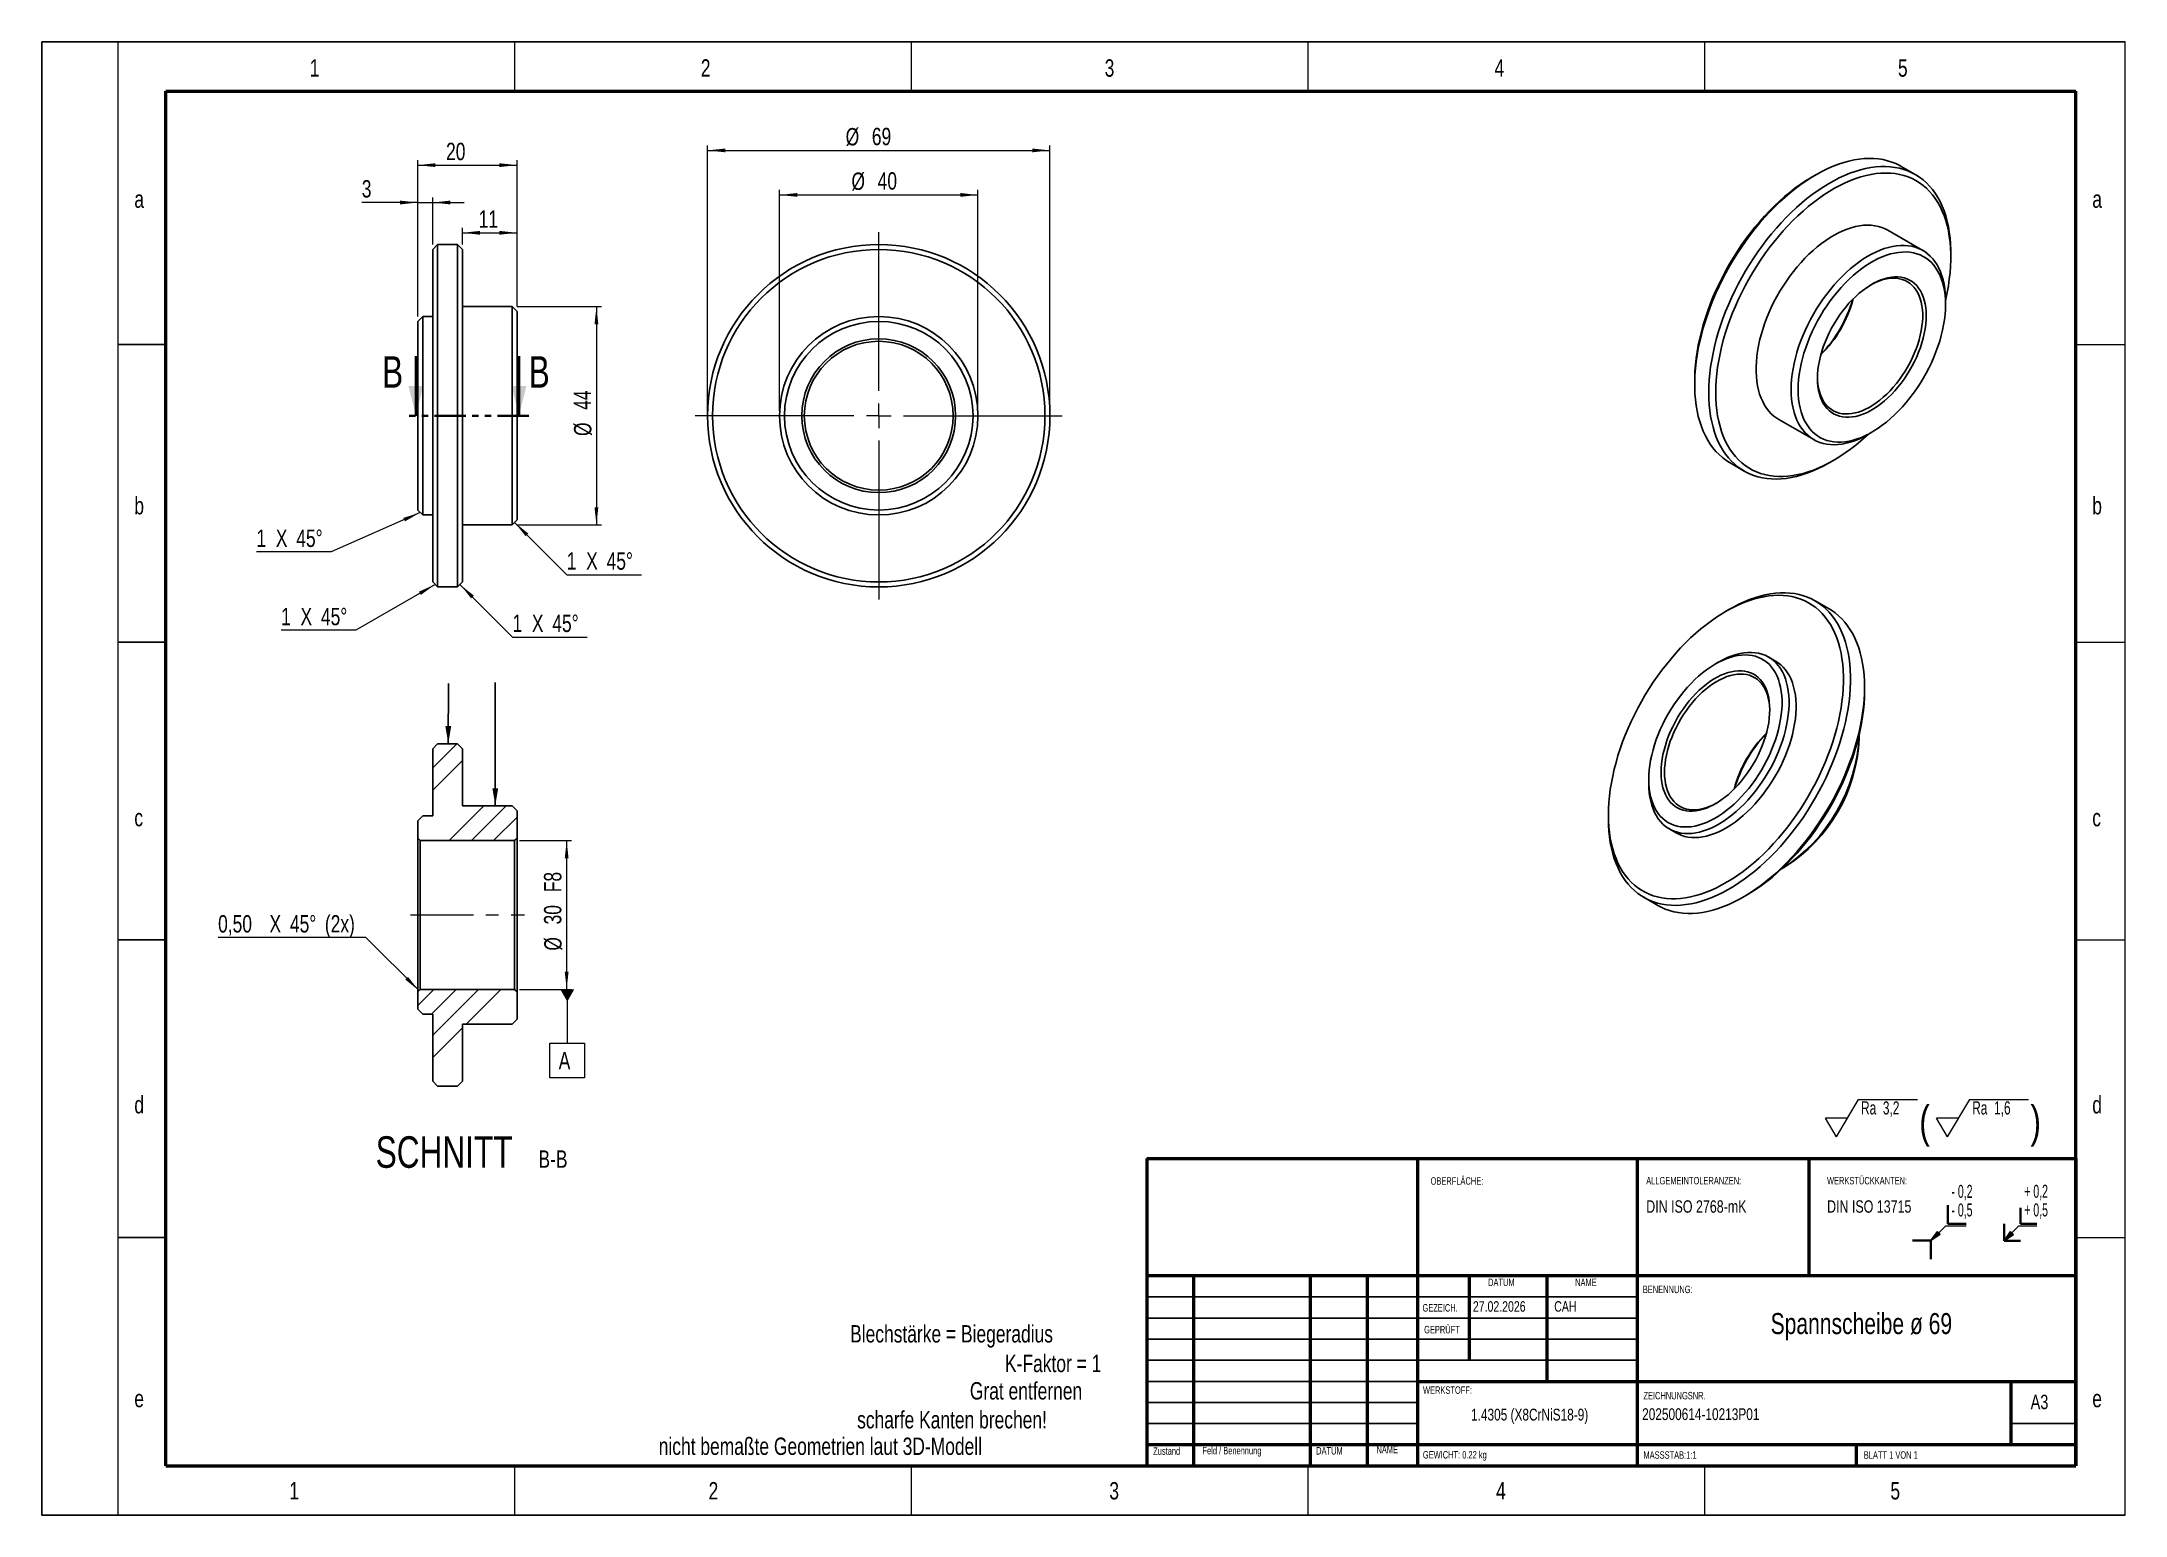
# Model space of a CAD drawing. Header units: millimetres. Extents: x 0 to 420, y 0 to 297.
import ezdxf

# ---------------------------------------------------------------- set-up
doc = ezdxf.new("R2010")
doc.units = ezdxf.units.MM
doc.header["$PDSIZE"] = -1
doc.linetypes.add('CENTERX2', pattern=[20.32, 12.7, -2.54, 2.54, -2.54])
doc.linetypes.add('PHANTOM', pattern=[12.7, 6.35, -1.27, 1.27, -1.27, 1.27, -1.27])
doc.styles.add('SLDTEXTSTYLE0', font='TXT', dxfattribs={"width": 0.605})
doc.styles.add('SLDTEXTSTYLE1', font='TXT', dxfattribs={"width": 0.678571})
doc.styles.add('SLDTEXTSTYLE2', font='TXT', dxfattribs={"width": 0.75})
doc.styles.add('SLDTEXTSTYLE3', font='TXT', dxfattribs={"width": 0.692308})
doc.dimstyles.new('SLDDIMSTYLE0', dxfattribs={"dimtxt": 3.5, "dimasz": 3.556, "dimexe": 0, "dimexo": 0.0625, "dimgap": 0.875, "dimtad": 1, "dimrnd": 1e-09, "dimzin": 12, "dimdsep": 46, "dimtxsty": 'SLDTEXTSTYLE2', "dimsah": 1, "dimcen": 0.09, "dimadec": 0, "dimazin": 3, "dimtfac": 1, "dimtdec": 3, "dimtmove": 0, "dimatfit": 0, "dimfxl": 1, "dimfrac": 2, "dimtolj": 1, "dimtzin": 12, "dimarcsym": 0})
doc.dimstyles.new('SLDDIMSTYLE1', dxfattribs={"dimtxt": 3.5, "dimasz": 3.556, "dimexe": 0, "dimexo": 0.0625, "dimgap": 0.875, "dimtad": 1, "dimrnd": 1e-09, "dimzin": 12, "dimdsep": 46, "dimtxsty": 'SLDTEXTSTYLE2', "dimsah": 1, "dimcen": 0.09, "dimadec": 0, "dimazin": 3, "dimtfac": 1, "dimtdec": 3, "dimtofl": 0, "dimtmove": 0, "dimatfit": 3, "dimfxl": 1, "dimfrac": 2, "dimtolj": 1, "dimtzin": 12, "dimarcsym": 0})
doc.dimstyles.new('SLDDIMSTYLE2', dxfattribs={"dimtxt": 3.5, "dimasz": 3.556, "dimexe": 0, "dimexo": 0.0625, "dimgap": 0.875, "dimtad": 1, "dimrnd": 1e-09, "dimzin": 12, "dimdsep": 46, "dimtxsty": 'SLDTEXTSTYLE2', "dimsah": 1, "dimcen": 0.09, "dimadec": 0, "dimazin": 3, "dimtfac": 1, "dimtdec": 3, "dimtmove": 0, "dimatfit": 0, "dimfxl": 1, "dimfrac": 2, "dimtolj": 1, "dimarcsym": 0})
doc.dimstyles.new('SLDDIMSTYLE4', dxfattribs={"dimtxt": 0.18, "dimasz": 3.556, "dimexe": 0, "dimexo": 0.0625, "dimgap": 0, "dimtad": 0, "dimtih": 1, "dimtoh": 1, "dimdec": 0, "dimrnd": 1e-09, "dimzin": 0, "dimdsep": 46, "dimtxsty": 'Standard', "dimsah": 1, "dimcen": 0.09, "dimadec": 0, "dimazin": 0, "dimtfac": 3.556, "dimtdec": 0, "dimtofl": 0, "dimtmove": 0, "dimatfit": 3, "dimfxl": 1, "dimfrac": 2, "dimtolj": 1, "dimtzin": 0, "dimarcsym": 0})
pattern_1 = [(45, (0, 0), (-13.4704, 13.4704), []), (45, (4.49, 0), (-13.4704, 13.4704), []), (45, (8.98, 0), (-13.4704, 13.4704), []), (45, (13.47, 0), (-13.4704, 13.4704), [])]

msp = doc.modelspace()

# ---------------------------------------------------------------- texts
at = {"color": 7, "linetype": 'Continuous', "lineweight": 0}
for s, insert, char_height, attachment_point, style in [('1', (54.045, 293.436), 3.5, 1, 'SLDTEXTSTYLE2'), ('2', (132.859, 293.436), 3.5, 1, 'SLDTEXTSTYLE2'), ('3', (214.256, 293.436), 3.5, 1, 'SLDTEXTSTYLE2'), ('4', (292.836, 293.436), 3.5, 1, 'SLDTEXTSTYLE2'), ('5', (374.145, 293.436), 3.5, 1, 'SLDTEXTSTYLE2'), ('a', (18.679, 267.017), 3.5, 1, 'SLDTEXTSTYLE2'), ('a', (413.315, 267.017), 3.5, 1, 'SLDTEXTSTYLE2'), ('b', (18.679, 205.231), 3.5, 1, 'SLDTEXTSTYLE2'), ('b', (413.315, 205.231), 3.5, 1, 'SLDTEXTSTYLE2'), ('c', (18.679, 142.374), 3.5, 1, 'SLDTEXTSTYLE2'), ('c', (413.315, 142.374), 3.5, 1, 'SLDTEXTSTYLE2'), ('d', (18.679, 84.517), 3.5, 1, 'SLDTEXTSTYLE2'), ('d', (413.315, 84.517), 3.5, 1, 'SLDTEXTSTYLE2'), ('OBERFLÄCHE:', (279.951, 68.151), 1.5, 1, 'SLDTEXTSTYLE2'), ('DATUM', (291.536, 47.724), 1.5, 1, 'SLDTEXTSTYLE2'), ('NAME', (309.084, 47.724), 1.5, 1, 'SLDTEXTSTYLE2'), ('BENENNUNG:', (322.731, 46.302), 1.5, 1, 'SLDTEXTSTYLE2'), ('GEZEICH.', (278.316, 42.584), 1.5, 1, 'SLDTEXTSTYLE2'), ('27.02.2026', (288.472, 43.173), 2.1167, 1, 'SLDTEXTSTYLE2'), ('CAH', (304.868, 43.18), 2.1167, 1, 'SLDTEXTSTYLE2'), ('Blechstärke = Biegeradius', (162.956, 38.351), 3.5, 1, 'SLDTEXTSTYLE2'), ('GEPRÜFT', (278.64, 38.199), 1.5, 1, 'SLDTEXTSTYLE2'), ('Spannscheibe ø 69', (366.773, 40.78), 4.23333, 2, 'SLDTEXTSTYLE2'), ('K-Faktor = 1', (194.174, 32.382), 3.5, 1, 'SLDTEXTSTYLE2'), ('Grat entfernen', (187.087, 26.861), 3.5, 1, 'SLDTEXTSTYLE2'), ('WERKSTOFF:', (278.421, 26.01), 1.5, 1, 'SLDTEXTSTYLE2'), ('e', (18.679, 25.307), 3.5, 1, 'SLDTEXTSTYLE2'), ('scharfe Kanten brechen!', (164.366, 21.036), 3.5, 1, 'SLDTEXTSTYLE2'), ('1.4305 (X8CrNiS18-9)', (299.911, 21.509), 2.38125, 2, 'SLDTEXTSTYLE2'), ('202500614-10213P01', (322.588, 21.598), 2.38125, 1, 'SLDTEXTSTYLE2'), ('ZEICHNUNGSNR.', (322.849, 24.892), 1.5, 1, 'SLDTEXTSTYLE2'), ('A3', (400.896, 24.324), 2.9104, 1, 'SLDTEXTSTYLE2'), ('e', (413.315, 25.307), 3.5, 1, 'SLDTEXTSTYLE2'), ('nicht bemaßte Geometrien laut 3D-Modell', (124.374, 15.693), 3.5, 1, 'SLDTEXTSTYLE2'), ('Zustand', (224.035, 13.722), 1.5, 1, 'SLDTEXTSTYLE2'), ('Feld / Benennung', (233.972, 13.813), 1.5, 1, 'SLDTEXTSTYLE2'), ('DATUM', (256.885, 13.775), 1.5, 1, 'SLDTEXTSTYLE2'), ('NAME', (269.035, 14.019), 1.5, 1, 'SLDTEXTSTYLE2'), ('GEWICHT: 0.22 kg', (278.393, 12.973), 1.4986, 1, 'SLDTEXTSTYLE2'), ('MASSSTAB:1:1', (322.849, 12.924), 1.5, 1, 'SLDTEXTSTYLE2'), ('BLATT 1 VON 1', (367.254, 12.924), 1.5, 1, 'SLDTEXTSTYLE3'), ('1', (49.926, 6.722), 3.5, 1, 'SLDTEXTSTYLE2'), ('2', (134.423, 6.722), 3.5, 1, 'SLDTEXTSTYLE2'), ('3', (215.194, 6.722), 3.5, 1, 'SLDTEXTSTYLE2'), ('4', (293.141, 6.722), 3.5, 1, 'SLDTEXTSTYLE2'), ('5', (372.627, 6.722), 3.5, 1, 'SLDTEXTSTYLE2')]:
    msp.add_mtext(s, dxfattribs=dict(at, insert=insert, char_height=char_height, attachment_point=attachment_point, style=style))
at = {"color": 7, "linetype": 'Continuous', "char_height": 6.35, "attachment_point": 1, "style": 'SLDTEXTSTYLE2'}
for insert in [(68.61, 233.611), (98.16, 233.611)]:
    msp.add_mtext('B', dxfattribs=dict(at, insert=insert))

# ---------------------------------------------------------------- blocks, each defined once
blk = doc.blocks.new('SW_NOTE_0')
at = {"color": 0, "linetype": 'Continuous', "lineweight": 0, "insert": (0, 4.51), "char_height": 3.5, "attachment_point": 1, "style": 'SLDTEXTSTYLE0'}
blk.add_mtext('+ 0,5', dxfattribs=at)
blk = doc.blocks.new('SW_NOTE_0_1')
at = {"color": 0, "linetype": 'Continuous', "lineweight": 0, "insert": (0, 4.51), "char_height": 3.5, "attachment_point": 1, "style": 'SLDTEXTSTYLE0'}
blk.add_mtext('+ 0,2', dxfattribs=at)
blk = doc.blocks.new('SW_NOTE_0_2')
at = {"color": 0, "linetype": 'Continuous', "lineweight": 0, "insert": (0, 4.51), "char_height": 3.5, "attachment_point": 1, "style": 'SLDTEXTSTYLE0'}
blk.add_mtext('- 0,2', dxfattribs=at)
blk = doc.blocks.new('SW_NOTE_0_3')
at = {"color": 0, "linetype": 'Continuous', "lineweight": 0, "insert": (0, 4.51), "char_height": 3.5, "attachment_point": 1, "style": 'SLDTEXTSTYLE0'}
blk.add_mtext('- 0,5', dxfattribs=at)
blk = doc.blocks.new('Block3')
at = {"linetype": 'Continuous'}
for points in [[(735.45, 277.8), (737.92, 279.57), (737.22, 280.27)], [(755.16, 277.71), (757.62, 279.47), (756.78, 280.26)]]:
    blk.add_hatch(color=7, dxfattribs=at).paths.add_polyline_path(points, flags=0)
at = {"color": 7, "linetype": 'Continuous', "lineweight": 35}
for p, q in [((739.95, 287.3), (739.95, 282.3)), ((759.52, 286.66), (759.52, 282.3)), ((739.95, 282.3), (744.95, 282.3)), ((755.16, 277.71), (755.16, 282.3)), ((759.52, 282.3), (763.89, 282.3)), ((730.45, 277.8), (735.45, 277.8)), ((735.45, 277.8), (735.45, 272.8)), ((759.52, 277.71), (755.16, 277.71))]:
    blk.add_line(p, q, dxfattribs=at)
at = {"color": 7, "linetype": 'Continuous', "lineweight": 18}
for p, q in [((735.45, 277.8), (739.45, 281.8)), ((735.45, 277.8), (737.22, 280.27)), ((737.22, 280.27), (737.92, 279.57)), ((739.45, 281.8), (744.95, 281.8)), ((755.16, 277.71), (759.02, 281.8)), ((755.16, 277.71), (756.78, 280.26)), ((756.78, 280.26), (757.62, 279.47)), ((759.02, 281.8), (763.89, 281.8)), ((735.45, 277.8), (737.92, 279.57)), ((755.16, 277.71), (757.62, 279.47))]:
    blk.add_line(p, q, dxfattribs=at)
at = {"color": 7, "linetype": 'Continuous', "lineweight": 0}
for p in [(737.57, 279.92), (757.2, 279.87)]:
    blk.add_point(p, dxfattribs=at)
for name, p in [('SW_NOTE_0_2', (740.95, 288.28)), ('SW_NOTE_0_1', (760.52, 288.3)), ('SW_NOTE_0_3', (740.95, 283.28)), ('SW_NOTE_0', (760.52, 283.3))]:
    blk.add_blockref(name, p, dxfattribs=at)
blk = doc.blocks.new('SW_NOTE_0_4')
at = {"color": 0, "linetype": 'Continuous', "lineweight": 0}
for p, q in [((-4.95, -3.78), (-0.49, 3.78)), ((-0.49, 3.78), (11.38, 3.78)), ((17.46, -3.78), (21.92, 3.78)), ((21.92, 3.78), (33.78, 3.78)), ((-4.95, -3.78), (-7.18, 0)), ((-2.72, 0), (-7.18, 0)), ((17.46, -3.78), (15.23, 0)), ((19.69, 0), (15.23, 0))]:
    blk.add_line(p, q, dxfattribs=at)
at = {"color": 0, "linetype": 'Continuous', "lineweight": 0, "attachment_point": 1}
for s, insert, char_height, style in [('Ra  3,2', (0, 3.41), 2.646, 'SLDTEXTSTYLE1'), ('(', (11.75, 2.54), 6.35, 'SLDTEXTSTYLE2'), ('Ra  1,6', (22.41, 3.41), 2.646, 'SLDTEXTSTYLE1'), (')', (34.15, 2.54), 6.35, 'SLDTEXTSTYLE2')]:
    blk.add_mtext(s, dxfattribs=dict(at, insert=insert, char_height=char_height, style=style))
blk = doc.blocks.new('SW_NOTE_0_5')
at = {"color": 0, "linetype": 'Continuous', "lineweight": 0, "attachment_point": 1, "style": 'SLDTEXTSTYLE2'}
for s, insert, char_height in [('ALLGEMEINTOLERANZEN:', (0, 1.93), 1.5), ('DIN ISO 2768-mK', (0, -2.78), 2.5)]:
    blk.add_mtext(s, dxfattribs=dict(at, insert=insert, char_height=char_height))
blk = doc.blocks.new('SW_NOTE_0_6')
at = {"color": 0, "linetype": 'Continuous', "lineweight": 0, "attachment_point": 1, "style": 'SLDTEXTSTYLE2'}
for s, insert, char_height in [('WERKSTÜCKKANTEN:', (0, 1.93), 1.5), ('DIN ISO 13715', (0, -2.78), 2.5)]:
    blk.add_mtext(s, dxfattribs=dict(at, insert=insert, char_height=char_height))
blk = doc.blocks.new('_D')
at = {"color": 7, "linetype": 'Continuous', "lineweight": 0}
for p, q in [((75.82, 241.61), (75.82, 273.11)), ((95.82, 243.61), (95.82, 273.11)), ((75.82, 272.11), (95.82, 272.11))]:
    blk.add_line(p, q, dxfattribs=at)
at = {"color": 7, "linetype": 'Continuous', "lineweight": 18}
for points in [[(75.82, 272.11), (79.37, 271.73), (79.37, 272.49)], [(95.82, 272.11), (92.26, 272.49), (92.26, 271.73)]]:
    blk.add_solid(points, dxfattribs=at)
at = {"color": 7, "linetype": 'Continuous', "lineweight": 18, "insert": (81.51, 276.62), "char_height": 3.5, "attachment_point": 1, "style": 'SLDTEXTSTYLE2'}
blk.add_mtext('20', dxfattribs=at)
blk = doc.blocks.new('_D_1')
at = {"color": 7, "linetype": 'Continuous', "lineweight": 0}
for p, q in [((75.82, 241.61), (75.82, 265.58)), ((78.82, 256.11), (78.82, 265.58)), ((75.82, 264.58), (64.52, 264.58)), ((75.82, 264.58), (78.82, 264.58)), ((78.82, 264.58), (85.17, 264.58))]:
    blk.add_line(p, q, dxfattribs=at)
at = {"color": 7, "linetype": 'Continuous', "lineweight": 18}
for points in [[(75.82, 264.58), (72.26, 264.96), (72.26, 264.2)], [(78.82, 264.58), (82.37, 264.2), (82.37, 264.96)]]:
    blk.add_solid(points, dxfattribs=at)
at = {"color": 7, "linetype": 'Continuous', "lineweight": 18, "insert": (64.52, 269.09), "char_height": 3.5, "attachment_point": 1, "style": 'SLDTEXTSTYLE2'}
blk.add_mtext('3', dxfattribs=at)
blk = doc.blocks.new('_D_2')
at = {"color": 7, "linetype": 'Continuous', "lineweight": 0}
for p, q in [((84.82, 256.11), (84.82, 259.48)), ((84.82, 258.48), (95.82, 258.48)), ((95.82, 243.61), (95.82, 259.48))]:
    blk.add_line(p, q, dxfattribs=at)
at = {"color": 7, "linetype": 'Continuous', "lineweight": 18}
for points in [[(84.82, 258.48), (88.37, 258.09), (88.37, 258.86)], [(95.82, 258.48), (92.26, 258.86), (92.26, 258.09)]]:
    blk.add_solid(points, dxfattribs=at)
at = {"color": 7, "linetype": 'Continuous', "lineweight": 18, "insert": (88.09, 262.99), "char_height": 3.5, "attachment_point": 1, "style": 'SLDTEXTSTYLE2'}
blk.add_mtext('11', dxfattribs=at)
blk = doc.blocks.new('_D_3')
at = {"color": 7, "linetype": 'Continuous', "lineweight": 0}
for p, q in [((95.82, 243.61), (112.82, 243.61)), ((111.82, 243.61), (111.82, 199.61)), ((95.82, 199.61), (112.82, 199.61))]:
    blk.add_line(p, q, dxfattribs=at)
at = {"color": 7, "linetype": 'Continuous', "lineweight": 18}
for points in [[(111.82, 243.61), (111.43, 240.06), (112.2, 240.06)], [(111.82, 199.61), (112.2, 203.17), (111.43, 203.17)]]:
    blk.add_solid(points, dxfattribs=at)
at = {"color": 7, "linetype": 'Continuous', "lineweight": 18, "char_height": 3.5, "attachment_point": 1, "rotation": 90, "style": 'SLDTEXTSTYLE2'}
for s, insert in [('44', (107.25, 222.8)), ('%%c', (107.3, 217.53))]:
    blk.add_mtext(s, dxfattribs=dict(at, insert=insert))
blk = doc.blocks.new('SW_CHAMFER_DIMENSION_0')
at = {"color": 0, "linetype": 'Continuous', "lineweight": 0}
for p, q in [((33.02, 7.95), (15.05, 0)), ((15.05, 0), (0, 0))]:
    blk.add_line(p, q, dxfattribs=at)
at = {"color": 0, "linetype": 'Continuous', "lineweight": 18}
blk.add_solid([(33.02, 7.95), (29.61, 6.86), (29.92, 6.16)], dxfattribs=at)
at = {"color": 0, "linetype": 'Continuous', "lineweight": 18, "char_height": 3.5, "attachment_point": 1, "style": 'SLDTEXTSTYLE2'}
for s, insert in [('1', (0, 4.51)), ('X', (3.9, 4.51)), ('45°', (8.02, 4.51))]:
    blk.add_mtext(s, dxfattribs=dict(at, insert=insert))
blk = doc.blocks.new('SW_CHAMFER_DIMENSION_1')
at = {"color": 0, "linetype": 'Continuous', "lineweight": 0}
for p, q in [((31.04, 9.23), (15.05, 0)), ((15.05, 0), (0, 0))]:
    blk.add_line(p, q, dxfattribs=at)
at = {"color": 0, "linetype": 'Continuous', "lineweight": 18}
blk.add_solid([(31.04, 9.23), (27.77, 7.78), (28.15, 7.12)], dxfattribs=at)
at = {"color": 0, "linetype": 'Continuous', "lineweight": 18, "char_height": 3.5, "attachment_point": 1, "style": 'SLDTEXTSTYLE2'}
for s, insert in [('1', (0, 4.51)), ('X', (3.9, 4.51)), ('45°', (8.02, 4.51))]:
    blk.add_mtext(s, dxfattribs=dict(at, insert=insert))
blk = doc.blocks.new('SW_CHAMFER_DIMENSION_2')
at = {"color": 0, "linetype": 'Continuous', "lineweight": 0}
for p, q in [((-10.53, 10.53), (0, 0)), ((0, 0), (15.05, 0))]:
    blk.add_line(p, q, dxfattribs=at)
at = {"color": 0, "linetype": 'Continuous', "lineweight": 18}
blk.add_solid([(-10.53, 10.53), (-8.29, 7.75), (-7.75, 8.29)], dxfattribs=at)
at = {"color": 0, "linetype": 'Continuous', "lineweight": 18, "char_height": 3.5, "attachment_point": 1, "style": 'SLDTEXTSTYLE2'}
for s, insert in [('1', (0, 4.51)), ('X', (3.9, 4.51)), ('45°', (8.02, 4.51))]:
    blk.add_mtext(s, dxfattribs=dict(at, insert=insert))
blk = doc.blocks.new('SW_CHAMFER_DIMENSION_3')
at = {"color": 0, "linetype": 'Continuous', "lineweight": 0}
for p, q in [((-10.59, 10.59), (0, 0)), ((0, 0), (15.05, 0))]:
    blk.add_line(p, q, dxfattribs=at)
at = {"color": 0, "linetype": 'Continuous', "lineweight": 18}
blk.add_solid([(-10.59, 10.59), (-8.35, 7.81), (-7.81, 8.35)], dxfattribs=at)
at = {"color": 0, "linetype": 'Continuous', "lineweight": 18, "char_height": 3.5, "attachment_point": 1, "style": 'SLDTEXTSTYLE2'}
for s, insert in [('1', (0, 4.51)), ('X', (3.9, 4.51)), ('45°', (8.02, 4.51))]:
    blk.add_mtext(s, dxfattribs=dict(at, insert=insert))
blk = doc.blocks.new('_D_4')
at = {"color": 7, "linetype": 'Continuous', "lineweight": 0}
for p, q in [((134.22, 222.61), (134.22, 276.08)), ((134.22, 275.08), (203.22, 275.08)), ((203.22, 222.61), (203.22, 276.08))]:
    blk.add_line(p, q, dxfattribs=at)
at = {"color": 7, "linetype": 'Continuous', "lineweight": 18}
for points in [[(134.22, 275.08), (137.78, 274.7), (137.78, 275.46)], [(203.22, 275.08), (199.67, 275.46), (199.67, 274.7)]]:
    blk.add_solid(points, dxfattribs=at)
at = {"color": 7, "linetype": 'Continuous', "lineweight": 18, "char_height": 3.5, "attachment_point": 1, "style": 'SLDTEXTSTYLE2'}
for s, insert in [('%%c', (162.05, 279.59)), ('69', (167.33, 279.64))]:
    blk.add_mtext(s, dxfattribs=dict(at, insert=insert))
blk = doc.blocks.new('_D_5')
at = {"color": 7, "linetype": 'Continuous', "lineweight": 0}
for p, q in [((148.72, 222.61), (148.72, 267.11)), ((148.72, 266.11), (188.72, 266.11)), ((188.72, 222.61), (188.72, 267.11))]:
    blk.add_line(p, q, dxfattribs=at)
at = {"color": 7, "linetype": 'Continuous', "lineweight": 18}
for points in [[(148.72, 266.11), (152.28, 265.73), (152.28, 266.49)], [(188.72, 266.11), (185.17, 266.49), (185.17, 265.73)]]:
    blk.add_solid(points, dxfattribs=at)
at = {"color": 7, "linetype": 'Continuous', "lineweight": 18, "char_height": 3.5, "attachment_point": 1, "style": 'SLDTEXTSTYLE2'}
for s, insert in [('%%c', (163.22, 270.62)), ('40', (168.5, 270.68))]:
    blk.add_mtext(s, dxfattribs=dict(at, insert=insert))
blk = doc.blocks.new('SW_CENTERMARKSYMBOL_0')
at = {"color": 0, "linetype": 'Continuous', "lineweight": 18}
for p, q in [((0, 5), (0, 37)), ((-5, 0), (-37, 0)), ((0, 0), (-2.5, 0)), ((0, 0), (0, 2.5)), ((0, 0), (0, -2.5)), ((0, 0), (2.5, 0)), ((5, 0), (37, 0)), ((0, -5), (0, -37))]:
    blk.add_line(p, q, dxfattribs=at)
blk = doc.blocks.new('SW_CHAMFER_DIMENSION_4')
at = {"color": 0, "linetype": 'Continuous', "lineweight": 0}
for p, q in [((29.79, 0), (0, 0)), ((40.5, -10.71), (29.79, 0))]:
    blk.add_line(p, q, dxfattribs=at)
at = {"color": 0, "linetype": 'Continuous', "lineweight": 18}
blk.add_solid([(40.5, -10.71), (38.26, -7.93), (37.72, -8.47)], dxfattribs=at)
at = {"color": 0, "linetype": 'Continuous', "lineweight": 18, "char_height": 3.5, "attachment_point": 1, "style": 'SLDTEXTSTYLE2'}
for s, insert in [('0,50', (0, 4.51)), ('X', (10.36, 4.51)), ('45°', (14.48, 4.51)), ('(2x)', (21.52, 4.51))]:
    blk.add_mtext(s, dxfattribs=dict(at, insert=insert))
blk = doc.blocks.new('_D_6')
at = {"color": 7, "linetype": 'Continuous', "lineweight": 0}
for p, q in [((96.32, 136), (106.82, 136)), ((105.82, 106), (105.82, 136)), ((96.32, 106), (106.82, 106))]:
    blk.add_line(p, q, dxfattribs=at)
at = {"color": 7, "linetype": 'Continuous', "lineweight": 18}
for points in [[(105.82, 136), (105.43, 132.45), (106.2, 132.45)], [(105.82, 106), (106.2, 109.56), (105.43, 109.56)]]:
    blk.add_solid(points, dxfattribs=at)
at = {"color": 7, "linetype": 'Continuous', "lineweight": 18, "char_height": 3.5, "attachment_point": 1, "rotation": 90, "style": 'SLDTEXTSTYLE2'}
for s, insert in [('F8', (101.25, 125.59)), ('30', (101.25, 119.1)), ('%%c', (101.3, 113.82))]:
    blk.add_mtext(s, dxfattribs=dict(at, insert=insert))
blk = doc.blocks.new('SW_NOTE_0_7')
at = {"color": 0, "linetype": 'Continuous', "lineweight": 0, "attachment_point": 2, "style": 'SLDTEXTSTYLE2'}
for s, insert, char_height in [('SCHNITT', (16.07, 8.19), 6.35), ('B-B', (38.01, 5.35), 3.5)]:
    blk.add_mtext(s, dxfattribs=dict(at, insert=insert, char_height=char_height))
blk = doc.blocks.new('SW_DATUMTAG_0')
at = {"color": 0, "linetype": 'Continuous', "lineweight": 18}
for p, q in [((1.73, 17.1), (1.73, 6.28)), ((-1.77, -0.72), (-1.77, 6.28)), ((-1.77, 6.28), (5.23, 6.28)), ((5.23, 6.28), (5.23, -0.72)), ((5.23, -0.72), (-1.77, -0.72))]:
    blk.add_line(p, q, dxfattribs=at)
at = {"color": 0, "linetype": 'Continuous', "lineweight": 0}
blk.add_solid([(3.13, 17.1), (0.33, 17.1), (1.73, 14.65)], dxfattribs=at)
at = {"color": 0, "linetype": 'Continuous', "lineweight": 0, "insert": (0, 4.51), "char_height": 3.5, "attachment_point": 1, "style": 'SLDTEXTSTYLE2'}
blk.add_mtext('A', dxfattribs=at)

# ---------------------------------------------------------------- dimensions: what is measured, and where the dimension line sits
at = {"color": 7, "linetype": 'Continuous', "lineweight": 18}
for base, p1, p2, picture, middle in [((203.222, 275.078), (134.222, 221.611), (203.222, 221.611), '_D_4', (167.274, 275.078)), ((188.722, 266.111), (148.722, 221.611), (188.722, 221.611), '_D_5', (168.45, 266.111))]:
    dim = msp.add_linear_dim(base=base, p1=p1, p2=p2, text='%%c<>', dimstyle='SLDDIMSTYLE1', dxfattribs=at)
    dim.commit()
    dim.dimension.update_dxf_attribs({"geometry": picture, "text_midpoint": middle, "dimtype": 160})
for base, p1, p2, dimstyle, picture, middle in [((95.816, 272.111), (75.816, 240.611), (95.816, 242.611), 'SLDDIMSTYLE0', '_D', (84.099, 272.111)), ((78.816, 264.578), (75.816, 240.611), (78.816, 255.111), 'SLDDIMSTYLE0', '_D_1', (65.816, 264.578)), ((95.816, 258.476), (84.816, 255.111), (95.816, 242.611), 'SLDDIMSTYLE1', '_D_2', (90.68, 258.476))]:
    dim = msp.add_linear_dim(base=base, p1=p1, p2=p2, dimstyle=dimstyle, dxfattribs=at)
    dim.commit()
    dim.dimension.update_dxf_attribs({"geometry": picture, "text_midpoint": middle, "dimtype": 160})
for base, p1, p2, text, dimstyle, picture, middle in [((111.816, 199.611), (94.816, 243.611), (94.816, 199.611), '%%c<>', 'SLDDIMSTYLE1', '_D_3', (111.816, 222.75)), ((105.816, 136.002), (95.316, 106.002), (95.316, 136.002), '%%c<>F8', 'SLDDIMSTYLE2', '_D_6', (105.816, 122.117))]:
    dim = msp.add_linear_dim(base=base, p1=p1, p2=p2, angle=90, text=text, dimstyle=dimstyle, dxfattribs=at)
    dim.commit()
    dim.dimension.update_dxf_attribs({"geometry": picture, "text_midpoint": middle, "dimtype": 160})

# ---------------------------------------------------------------- hatches: boundary and pattern name
at = {"linetype": 'Continuous', "lineweight": 18}
h = msp.add_hatch(dxfattribs=at)
h.set_pattern_fill('DIN 201 Stahl und Stahlguss', style=0, pattern_type=2)
h.set_pattern_definition(pattern_1)
h.paths.add_polyline_path([(84.816, 143.002), (84.816, 154.502), (83.816, 155.502), (79.816, 155.502), (78.816, 154.502), (78.816, 141.002), (76.816, 141.002), (75.816, 140.002), (75.816, 136.502), (76.316, 136.002), (95.316, 136.002), (95.816, 136.502), (95.816, 142.002), (94.816, 143.002)], flags=0)
h = msp.add_hatch(dxfattribs=at)
h.set_pattern_fill('DIN 201 Stahl und Stahlguss', style=0, pattern_type=2)
h.set_pattern_definition(pattern_1)
h.paths.add_polyline_path([(84.816, 87.502), (84.816, 99.002), (94.816, 99.002), (95.816, 100.002), (95.816, 105.502), (95.316, 106.002), (76.316, 106.002), (75.816, 105.502), (75.816, 102.002), (76.816, 101.002), (78.816, 101.002), (78.816, 87.502), (79.816, 86.502), (83.816, 86.502)], flags=0)

# ---------------------------------------------------------------- linework, layer by layer
at = {"color": 7, "linetype": 'Continuous', "lineweight": 25}
for p, q in [((0.004, 0.024), (0.004, 296.992)), ((0.004, 296.992), (419.975, 296.992)), ((357.567, 270.148), (356.86, 269.739)), ((377.648, 270.225), (374.819, 271.858)), ((379.177, 254.909), (372.106, 258.991)), ((79.816, 256.111), (78.816, 255.111)), ((78.816, 188.111), (78.816, 255.111)), ((83.816, 256.111), (79.816, 256.111)), ((79.816, 256.111), (79.816, 187.111)), ((84.816, 255.111), (83.816, 256.111)), ((83.816, 221.611), (83.816, 256.111)), ((84.816, 255.111), (84.816, 221.611)), ((384.794, 253.613), (384.794, 254.43)), ((94.816, 243.611), (84.816, 243.611)), ((95.816, 242.611), (94.816, 243.611)), ((94.816, 221.611), (94.816, 243.611)), ((383.734, 244.02), (383.734, 244.837)), ((76.816, 241.611), (75.816, 240.611)), ((75.816, 202.611), (75.816, 240.611)), ((78.816, 241.611), (76.816, 241.611)), ((76.816, 241.611), (76.816, 201.611)), ((95.816, 242.611), (95.816, 221.611)), ((15.338, 235.992), (25.004, 235.992)), ((333.176, 228.713), (333.176, 227.896)), ((83.816, 187.111), (83.816, 221.611)), ((84.816, 221.611), (84.816, 188.111)), ((94.816, 199.611), (94.816, 221.611)), ((95.816, 221.611), (95.816, 200.611)), ((350.107, 220.885), (357.178, 216.803)), ((368.18, 217.894), (368.887, 218.302)), ((340.322, 212.101), (343.151, 210.468)), ((360.403, 212.178), (361.11, 212.586)), ((75.816, 202.611), (76.816, 201.611)), ((76.816, 201.611), (78.816, 201.611)), ((84.816, 199.611), (94.816, 199.611)), ((94.816, 199.611), (95.816, 200.611)), ((78.816, 188.111), (79.816, 187.111)), ((79.816, 187.111), (83.816, 187.111)), ((83.816, 187.111), (84.816, 188.111)), ((340.178, 182.609), (339.471, 182.201)), ((360.259, 182.687), (357.431, 184.32)), ((15.338, 175.992), (25.004, 175.992)), ((349.474, 172.17), (348.06, 172.986)), ((338.059, 171.995), (337.352, 171.587)), ((367.406, 166.075), (367.406, 166.891)), ((79.816, 155.502), (78.816, 154.502)), ((79.816, 155.502), (83.816, 155.502)), ((84.816, 154.502), (83.816, 155.502)), ((366.345, 157.298), (366.345, 157.368)), ((366.345, 156.482), (366.345, 157.298)), ((78.816, 141.002), (78.816, 154.502)), ((84.816, 154.502), (84.816, 143.002)), ((323.919, 148.318), (323.919, 147.501)), ((84.816, 143.002), (94.816, 143.002)), ((95.816, 142.002), (94.816, 143.002)), ((76.816, 141.002), (75.816, 140.002)), ((75.816, 136.502), (75.816, 140.002)), ((76.816, 141.002), (78.816, 141.002)), ((95.816, 142.002), (95.816, 136.502)), ((315.787, 141.174), (315.787, 140.358)), ((75.816, 136.502), (76.316, 136.002)), ((75.816, 105.502), (75.816, 136.502)), ((95.316, 136.002), (76.316, 136.002)), ((76.316, 136.002), (76.316, 106.002)), ((95.316, 136.002), (95.816, 136.502)), ((95.316, 106.002), (95.316, 136.002)), ((95.816, 136.502), (95.816, 105.502)), ((328.062, 138.344), (329.476, 137.528)), ((350.791, 130.355), (351.498, 130.764)), ((322.934, 124.562), (325.762, 122.929)), ((343.015, 124.64), (343.722, 125.048)), ((15.338, 115.992), (25.004, 115.992)), ((76.316, 106.002), (75.816, 105.502)), ((75.816, 102.002), (75.816, 105.502)), ((76.316, 106.002), (95.316, 106.002)), ((95.816, 105.502), (95.316, 106.002)), ((95.816, 105.502), (95.816, 100.002)), ((75.816, 102.002), (76.816, 101.002)), ((78.816, 101.002), (76.816, 101.002)), ((78.816, 87.502), (78.816, 101.002)), ((94.816, 99.002), (84.816, 99.002)), ((84.816, 99.002), (84.816, 87.502)), ((94.816, 99.002), (95.816, 100.002)), ((78.816, 87.502), (79.816, 86.502)), ((83.816, 86.502), (79.816, 86.502)), ((83.816, 86.502), (84.816, 87.502)), ((15.338, 55.992), (25.004, 55.992)), ((321.575, 44.024), (222.775, 44.024)), ((321.575, 39.774), (222.775, 39.774)), ((321.575, 35.524), (222.775, 35.524)), ((321.575, 31.274), (222.775, 31.274)), ((277.375, 27.024), (222.775, 27.024)), ((277.375, 22.774), (222.775, 22.774)), ((277.375, 18.524), (222.775, 18.524)), ((409.975, 18.524), (396.975, 18.524)), ((0.004, 0.024), (419.975, 0.024))]:
    msp.add_line(p, q, dxfattribs=at)
at = {"color": 7, "linetype": 'Continuous', "lineweight": 18}
for p, q in [((15.338, 296.992), (15.338, 0.024)), ((95.3, 296.992), (95.3, 286.992)), ((175.262, 296.992), (175.262, 286.992)), ((255.224, 296.992), (255.224, 286.992)), ((335.186, 296.992), (335.186, 286.992)), ((419.975, 0.024), (419.975, 296.992)), ((409.975, 235.992), (419.975, 235.992)), ((409.975, 175.992), (419.975, 175.992)), ((409.975, 115.992), (419.975, 115.992)), ((409.975, 55.992), (419.975, 55.992)), ((95.3, 10.024), (95.3, 0.024)), ((175.262, 10.024), (175.262, 0.024)), ((255.224, 10.024), (255.224, 0.024)), ((335.186, 10.024), (335.186, 0.024))]:
    msp.add_line(p, q, dxfattribs=at)
at = {"color": 7, "linetype": 'Continuous', "lineweight": 50}
for p, q in [((25.004, 10.024), (25.004, 286.992)), ((25.004, 286.992), (409.975, 286.992)), ((409.975, 10.024), (409.975, 286.992)), ((222.775, 71.898), (409.975, 71.898)), ((222.775, 71.898), (222.775, 10.024)), ((277.375, 10.024), (277.375, 71.898)), ((321.575, 71.898), (321.575, 10.024)), ((356.167, 71.898), (356.167, 48.274)), ((409.975, 71.898), (409.975, 10.024)), ((409.975, 48.274), (222.775, 48.274)), ((232.177, 48.274), (232.177, 10.024)), ((255.668, 48.274), (255.668, 10.024)), ((267.174, 48.274), (267.174, 10.024)), ((287.775, 31.274), (287.775, 48.274)), ((303.375, 48.274), (303.375, 27.024)), ((277.375, 27.024), (409.975, 27.024)), ((396.975, 14.274), (396.975, 27.024)), ((222.775, 14.274), (409.975, 14.274)), ((365.775, 10.024), (365.775, 14.274)), ((25.004, 10.024), (409.975, 10.024))]:
    msp.add_line(p, q, dxfattribs=at)
at = {"color": 7, "linetype": 'Continuous', "lineweight": 35}
for p, q in [((75.416, 233.611), (75.416, 221.611)), ((96.216, 233.611), (96.216, 221.611))]:
    msp.add_line(p, q, dxfattribs=at)
at = {"color": 7, "linetype": 'PHANTOM', "lineweight": 35}
msp.add_line((98.216, 221.611), (73.416, 221.611), dxfattribs=at)
at = {"color": 7, "linetype": 'CENTERX2', "lineweight": 18}
msp.add_line((74.316, 121.002), (97.316, 121.002), dxfattribs=at)
at = {"color": 7, "linetype": 'Continuous', "lineweight": 25, "flags": 128}
for points in [[(374.819, 271.858), (374.53, 272.02), (373.732, 272.411), (372.902, 272.742), (372.042, 273.013), (371.152, 273.221), (370.236, 273.368), (369.295, 273.452), (368.33, 273.473), (367.344, 273.433), (366.339, 273.329), (365.316, 273.164), (364.278, 272.936), (363.226, 272.647), (362.163, 272.298), (361.092, 271.888), (360.013, 271.418), (358.929, 270.89), (357.843, 270.305), (356.756, 269.664), (355.67, 268.967), (354.589, 268.217), (353.513, 267.415), (352.446, 266.563), (351.388, 265.661), (350.343, 264.713), (349.312, 263.719), (348.298, 262.683), (347.302, 261.605), (346.327, 260.488), (345.373, 259.334), (344.444, 258.146), (343.541, 256.926), (342.666, 255.677), (341.821, 254.4), (341.006, 253.098), (340.225, 251.774), (339.478, 250.431), (338.767, 249.071), (338.093, 247.697), (337.458, 246.312), (336.863, 244.918), (336.309, 243.518), (335.798, 242.115), (335.329, 240.712), (334.905, 239.312), (334.525, 237.916), (334.192, 236.529), (333.905, 235.153), (333.665, 233.79), (333.472, 232.443), (333.327, 231.115), (333.23, 229.809), (333.182, 228.527), (333.182, 227.272), (333.23, 226.046), (333.327, 224.852), (333.472, 223.691), (333.665, 222.567), (333.905, 221.482), (334.192, 220.437), (334.525, 219.435), (334.905, 218.478), (335.329, 217.567), (335.798, 216.705), (336.309, 215.893), (336.863, 215.133), (337.458, 214.426), (338.093, 213.773), (338.767, 213.177), (339.478, 212.638), (340.225, 212.157), (340.322, 212.101)], [(333.176, 228.713), (333.182, 229.334), (333.23, 230.597), (333.327, 231.885), (333.472, 233.193), (333.664, 234.521), (333.904, 235.864), (334.191, 237.221), (334.524, 238.588), (334.903, 239.963), (335.326, 241.343), (335.794, 242.725), (336.305, 244.107), (336.858, 245.485), (337.451, 246.856), (338.084, 248.219), (338.756, 249.57), (339.465, 250.906), (340.209, 252.224), (340.987, 253.522), (341.797, 254.798), (342.639, 256.049), (343.509, 257.271), (344.407, 258.463), (345.33, 259.622), (346.277, 260.746), (347.245, 261.833), (348.233, 262.879), (349.239, 263.884), (350.26, 264.845), (351.295, 265.76), (352.341, 266.628), (353.396, 267.445), (354.459, 268.212), (355.526, 268.926), (356.596, 269.585), (356.86, 269.739)], [(336.004, 226.264), (336.028, 227.532), (336.101, 228.827), (336.222, 230.144), (336.391, 231.481), (336.607, 232.836), (336.871, 234.206), (337.181, 235.589), (337.538, 236.98), (337.94, 238.379), (338.386, 239.781), (338.877, 241.184), (339.41, 242.586), (339.984, 243.983), (340.599, 245.373), (341.254, 246.753), (341.946, 248.12), (342.676, 249.472), (343.44, 250.806), (344.238, 252.119), (345.068, 253.408), (345.929, 254.672), (346.818, 255.907), (347.734, 257.112), (348.675, 258.283), (349.64, 259.418), (350.626, 260.516), (351.631, 261.573), (352.654, 262.589), (353.692, 263.56), (354.744, 264.485), (355.807, 265.362), (356.879, 266.19), (357.957, 266.966), (359.041, 267.689), (360.128, 268.359), (361.214, 268.972), (362.3, 269.529), (363.381, 270.027), (364.457, 270.467), (365.525, 270.847), (366.582, 271.167), (367.627, 271.425), (368.658, 271.621), (369.672, 271.756), (370.668, 271.828), (371.644, 271.838), (372.597, 271.785), (373.526, 271.669), (374.429, 271.492), (375.304, 271.252), (376.15, 270.952), (376.964, 270.59), (377.745, 270.168), (378.492, 269.688), (379.203, 269.149), (379.877, 268.553), (380.512, 267.9), (381.107, 267.193), (381.661, 266.433), (382.172, 265.621), (382.641, 264.759), (383.065, 263.848), (383.445, 262.891), (383.778, 261.889), (384.065, 260.844), (384.306, 259.759), (384.498, 258.635), (384.643, 257.474), (384.74, 256.28), (384.788, 255.054), (384.794, 254.43)], [(383.734, 244.907), (383.779, 245.105), (384.066, 246.462), (384.306, 247.805), (384.499, 249.133), (384.643, 250.441), (384.74, 251.728), (384.788, 252.992), (384.788, 254.228), (384.74, 255.435), (384.643, 256.611), (384.499, 257.752), (384.306, 258.857), (384.066, 259.924), (383.779, 260.949), (383.446, 261.932), (383.067, 262.87), (382.644, 263.76), (382.176, 264.603), (381.665, 265.395), (381.113, 266.134), (380.519, 266.821), (379.886, 267.452), (379.214, 268.027), (378.506, 268.545), (377.761, 269.004), (376.983, 269.404), (376.173, 269.744), (375.331, 270.023), (374.461, 270.24), (373.563, 270.396), (372.64, 270.489), (371.693, 270.52), (370.725, 270.489), (369.737, 270.395), (368.731, 270.238), (367.71, 270.02), (366.675, 269.741), (365.629, 269.4), (364.574, 269), (363.511, 268.54), (362.444, 268.021), (361.374, 267.445), (360.303, 266.813), (359.235, 266.126), (358.169, 265.386), (357.11, 264.593), (356.059, 263.751), (355.019, 262.859), (353.99, 261.921), (352.977, 260.938), (351.98, 259.912), (351.001, 258.845), (350.043, 257.739), (349.108, 256.598), (348.197, 255.422), (347.313, 254.214), (346.457, 252.977), (345.631, 251.714), (344.836, 250.427), (344.075, 249.118), (343.348, 247.79), (342.658, 246.447), (342.005, 245.09), (341.392, 243.722), (340.819, 242.347), (340.287, 240.967), (339.797, 239.585), (339.352, 238.204), (338.95, 236.826), (338.594, 235.454), (338.284, 234.092), (338.021, 232.741), (337.804, 231.405), (337.636, 230.087), (337.515, 228.789), (337.443, 227.514), (337.418, 226.264), (337.418, 226.264)], [(372.106, 258.991), (371.558, 259.277), (370.902, 259.549), (370.215, 259.759), (369.5, 259.908), (368.759, 259.996), (367.995, 260.022), (367.209, 259.985), (366.404, 259.887), (365.583, 259.727), (364.748, 259.506), (363.902, 259.224), (363.048, 258.882), (362.187, 258.483), (361.323, 258.025), (360.458, 257.512), (359.595, 256.945), (358.737, 256.325), (357.886, 255.654), (357.045, 254.935), (356.217, 254.169), (355.404, 253.36), (354.608, 252.509), (353.833, 251.619), (353.08, 250.693), (352.352, 249.734), (351.651, 248.744), (350.979, 247.727), (350.338, 246.686), (349.731, 245.625), (349.159, 244.546), (348.624, 243.452), (348.127, 242.348), (347.67, 241.236), (347.255, 240.12), (346.883, 239.004), (346.555, 237.89), (346.272, 236.783), (346.034, 235.686), (345.844, 234.601), (345.7, 233.534), (345.604, 232.486), (345.556, 231.461), (345.556, 230.462), (345.604, 229.493), (345.7, 228.555), (345.844, 227.653), (346.034, 226.789), (346.272, 225.966), (346.555, 225.186), (346.883, 224.451), (347.255, 223.765), (347.67, 223.128), (348.127, 222.543), (348.624, 222.012), (349.159, 221.537), (349.731, 221.118), (350.107, 220.885)], [(352.621, 226.876), (352.645, 227.888), (352.717, 228.925), (352.837, 229.983), (353.004, 231.06), (353.218, 232.151), (353.479, 233.254), (353.785, 234.364), (354.135, 235.48), (354.529, 236.596), (354.965, 237.71), (355.441, 238.819), (355.957, 239.918), (356.511, 241.005), (357.101, 242.076), (357.725, 243.128), (358.382, 244.157), (359.069, 245.16), (359.784, 246.135), (360.524, 247.078), (361.289, 247.986), (362.075, 248.857), (362.879, 249.688), (363.701, 250.476), (364.535, 251.218), (365.382, 251.914), (366.236, 252.559), (367.097, 253.153), (367.961, 253.694), (368.826, 254.179), (369.689, 254.608), (370.547, 254.978), (371.398, 255.29), (372.239, 255.542), (373.067, 255.732), (373.88, 255.862), (374.676, 255.929), (375.451, 255.935), (376.204, 255.878), (376.932, 255.759), (377.633, 255.579), (378.305, 255.338), (378.946, 255.037), (379.553, 254.677), (380.125, 254.258), (380.66, 253.782), (381.157, 253.251), (381.613, 252.667), (382.028, 252.03), (382.401, 251.343), (382.729, 250.609), (383.012, 249.829), (383.249, 249.005), (383.44, 248.141), (383.584, 247.239), (383.68, 246.302), (383.728, 245.333), (383.734, 244.837)], [(354.035, 226.876), (354.06, 225.911), (354.132, 224.977), (354.253, 224.077), (354.421, 223.215), (354.637, 222.392), (354.899, 221.612), (355.207, 220.877), (355.559, 220.19), (355.955, 219.552), (356.393, 218.966), (356.871, 218.434), (357.389, 217.957), (357.945, 217.538), (358.536, 217.177), (359.16, 216.875), (359.817, 216.634), (360.503, 216.455), (361.216, 216.337), (361.955, 216.282), (362.716, 216.289), (363.497, 216.359), (364.296, 216.491), (365.11, 216.685), (365.936, 216.94), (366.771, 217.255), (367.614, 217.63), (368.461, 218.063), (369.309, 218.553), (370.155, 219.097), (370.998, 219.695), (371.834, 220.345), (372.66, 221.043), (373.473, 221.789), (374.272, 222.579), (375.053, 223.411), (375.814, 224.283), (376.553, 225.191), (377.266, 226.132), (377.952, 227.104), (378.609, 228.103), (379.234, 229.126), (379.825, 230.169), (380.38, 231.23), (380.898, 232.304), (381.377, 233.389), (381.815, 234.48), (382.21, 235.575), (382.563, 236.669), (382.87, 237.76), (383.132, 238.842), (383.348, 239.914), (383.516, 240.971), (383.637, 242.01), (383.71, 243.027), (383.734, 244.02), (383.71, 244.985), (383.637, 245.919), (383.516, 246.819), (383.348, 247.681), (383.132, 248.504), (382.87, 249.284), (382.563, 250.019), (382.21, 250.707), (381.815, 251.344), (381.377, 251.93), (380.898, 252.462), (380.38, 252.939), (379.825, 253.358), (379.234, 253.719), (378.609, 254.021), (377.952, 254.262), (377.266, 254.441), (376.553, 254.559), (375.814, 254.614), (375.053, 254.607), (374.272, 254.537), (373.473, 254.405), (372.66, 254.211), (371.834, 253.956), (370.998, 253.641), (370.155, 253.266), (369.309, 252.833), (368.461, 252.344), (367.614, 251.799), (366.771, 251.201), (365.936, 250.552), (365.11, 249.853), (364.296, 249.107), (363.497, 248.317), (362.716, 247.485), (361.955, 246.613), (361.216, 245.706), (360.503, 244.764), (359.817, 243.792), (359.16, 242.794), (358.536, 241.771), (357.945, 240.727), (357.389, 239.666), (356.871, 238.592), (356.393, 237.507), (355.955, 236.416), (355.559, 235.321), (355.207, 234.227), (354.899, 233.137), (354.637, 232.054), (354.421, 230.982), (354.253, 229.925), (354.132, 228.886), (354.06, 227.869), (354.035, 226.876)], [(357.924, 229.121), (357.949, 229.98), (358.022, 230.864), (358.144, 231.769), (358.314, 232.69), (358.531, 233.623), (358.794, 234.564), (359.102, 235.509), (359.454, 236.454), (359.849, 237.395), (360.283, 238.326), (360.756, 239.245), (361.265, 240.147), (361.808, 241.028), (362.383, 241.884), (362.987, 242.712), (363.617, 243.506), (364.271, 244.265), (364.945, 244.985), (365.637, 245.662), (366.344, 246.293), (367.062, 246.876), (367.788, 247.408), (368.518, 247.886), (369.251, 248.309), (369.982, 248.674), (370.708, 248.981), (371.425, 249.226), (372.132, 249.411), (372.824, 249.533), (373.498, 249.592), (374.152, 249.588), (374.782, 249.521), (375.386, 249.391), (375.961, 249.198), (376.504, 248.944), (377.013, 248.63), (377.486, 248.257), (377.921, 247.827), (378.315, 247.342), (378.667, 246.803), (378.975, 246.214), (379.238, 245.577), (379.455, 244.894), (379.625, 244.169), (379.747, 243.406), (379.82, 242.607), (379.845, 241.775), (379.82, 240.916), (379.747, 240.032), (379.625, 239.128), (379.455, 238.207), (379.238, 237.274), (378.975, 236.332), (378.667, 235.387), (378.315, 234.442), (377.921, 233.502), (377.486, 232.57), (377.013, 231.651), (376.504, 230.749), (375.961, 229.868), (375.386, 229.012), (374.782, 228.185), (374.152, 227.39), (373.498, 226.631), (372.824, 225.911), (372.132, 225.235), (371.425, 224.603), (370.708, 224.02), (369.982, 223.489), (369.251, 223.01), (368.518, 222.587), (367.788, 222.222), (367.062, 221.916), (366.344, 221.67), (365.637, 221.485), (364.945, 221.363), (364.271, 221.304), (363.617, 221.308), (362.987, 221.376), (362.383, 221.506), (361.808, 221.698), (361.265, 221.952), (360.756, 222.266), (360.283, 222.639), (359.849, 223.069), (359.454, 223.554), (359.102, 224.093), (358.794, 224.682), (358.531, 225.319), (358.314, 226.002), (358.144, 226.727), (358.022, 227.49), (357.949, 228.29), (357.924, 229.121)], [(357.926, 229.328), (357.949, 228.716), (358.021, 227.935), (358.142, 227.189), (358.309, 226.482), (358.524, 225.816), (358.784, 225.195), (359.089, 224.622), (359.436, 224.1), (359.826, 223.63), (360.254, 223.215), (360.721, 222.856), (361.223, 222.556), (361.759, 222.316), (362.326, 222.137), (362.921, 222.019), (363.541, 221.964), (364.184, 221.971), (364.847, 222.04), (365.527, 222.171), (366.221, 222.364), (366.925, 222.618), (367.636, 222.931), (368.352, 223.302), (369.068, 223.73), (369.782, 224.212), (370.49, 224.746), (371.19, 225.33), (371.877, 225.961), (372.549, 226.636), (373.202, 227.352), (373.834, 228.107), (374.442, 228.895), (375.023, 229.715), (375.575, 230.561), (376.094, 231.431), (376.579, 232.32), (377.027, 233.224), (377.436, 234.14), (377.805, 235.062), (378.131, 235.987), (378.414, 236.91), (378.651, 237.828), (378.842, 238.736), (378.987, 239.629), (379.083, 240.505), (379.132, 241.358), (379.132, 242.185), (379.083, 242.983), (378.987, 243.747), (378.842, 244.474), (378.651, 245.161), (378.414, 245.805), (378.131, 246.402), (377.805, 246.95), (377.436, 247.447), (377.027, 247.889), (376.579, 248.276), (376.094, 248.606), (375.575, 248.876), (375.023, 249.086), (374.442, 249.234), (373.834, 249.321), (373.202, 249.345), (372.549, 249.307), (371.877, 249.206), (371.19, 249.044), (370.49, 248.821), (369.782, 248.537), (369.068, 248.195), (368.705, 247.999)], [(368.18, 217.894), (367.961, 217.769), (367.097, 217.312), (366.236, 216.912), (365.382, 216.571), (364.535, 216.289), (363.701, 216.068), (362.879, 215.908), (362.075, 215.809), (361.289, 215.773), (360.524, 215.799), (359.784, 215.886), (359.069, 216.036), (358.382, 216.246), (357.725, 216.517), (357.101, 216.848), (356.511, 217.238), (355.957, 217.685), (355.441, 218.189), (354.965, 218.747), (354.529, 219.358), (354.135, 220.02), (353.785, 220.731), (353.479, 221.488), (353.218, 222.29), (353.004, 223.134), (352.837, 224.018), (352.717, 224.938), (352.645, 225.891), (352.621, 226.876)], [(360.403, 212.178), (360.128, 212.021), (359.041, 211.436), (357.957, 210.908), (356.879, 210.438), (355.807, 210.028), (354.744, 209.679), (353.692, 209.39), (352.654, 209.162), (351.631, 208.997), (350.626, 208.893), (349.64, 208.853), (348.675, 208.874), (347.734, 208.958), (346.818, 209.105), (345.929, 209.313), (345.068, 209.584), (344.238, 209.915), (343.44, 210.306), (342.676, 210.758), (341.946, 211.268), (341.254, 211.835), (340.599, 212.46), (339.984, 213.14), (339.41, 213.873), (338.877, 214.66), (338.386, 215.497), (337.94, 216.383), (337.538, 217.318), (337.181, 218.298), (336.871, 219.321), (336.607, 220.387), (336.391, 221.492), (336.222, 222.634), (336.101, 223.812), (336.028, 225.023), (336.004, 226.264)], [(337.418, 226.264), (337.443, 225.041), (337.515, 223.85), (337.636, 222.691), (337.804, 221.567), (338.021, 220.481), (338.284, 219.435), (338.594, 218.431), (338.95, 217.47), (339.352, 216.556), (339.797, 215.689), (340.287, 214.872), (340.819, 214.106), (341.392, 213.392), (342.005, 212.733), (342.658, 212.13), (343.348, 211.583), (344.075, 211.095), (344.836, 210.665), (345.631, 210.295), (346.457, 209.985), (347.313, 209.737), (348.197, 209.551), (349.108, 209.426), (350.043, 209.364), (351.001, 209.365), (351.98, 209.427), (352.977, 209.552), (353.99, 209.74), (355.019, 209.989), (356.059, 210.299), (357.11, 210.669), (358.169, 211.1), (359.235, 211.589), (360.303, 212.136), (361.374, 212.741), (362.444, 213.4), (363.511, 214.114), (364.574, 214.881), (365.629, 215.698), (366.675, 216.566), (367.71, 217.481), (368.119, 217.859)], [(340.178, 182.609), (340.997, 183.066), (342.083, 183.623), (343.164, 184.122), (344.24, 184.562), (345.307, 184.941), (346.365, 185.261), (347.41, 185.519), (348.441, 185.716), (349.455, 185.85), (350.451, 185.922), (351.427, 185.932), (352.38, 185.879), (353.309, 185.763), (354.212, 185.586), (355.087, 185.347), (355.932, 185.046), (356.747, 184.684), (357.528, 184.263), (358.275, 183.782), (358.986, 183.243), (359.66, 182.647), (360.295, 181.995), (360.89, 181.288), (361.444, 180.527), (361.955, 179.715), (362.424, 178.853), (362.848, 177.943), (363.228, 176.985), (363.561, 175.983), (363.848, 174.938), (364.089, 173.853), (364.281, 172.729), (364.426, 171.568), (364.523, 170.374), (364.571, 169.148), (364.571, 167.893), (364.523, 166.611), (364.426, 165.305), (364.281, 163.977), (364.089, 162.63), (363.848, 161.268), (363.561, 159.891), (363.228, 158.504), (362.848, 157.109), (362.424, 155.708), (361.955, 154.305), (361.444, 152.902), (360.89, 151.502), (360.295, 150.108), (359.66, 148.723), (358.986, 147.349), (358.275, 145.989), (357.528, 144.646), (356.747, 143.322), (355.932, 142.021), (355.087, 140.744), (354.212, 139.494), (353.309, 138.274), (352.38, 137.086), (351.427, 135.932), (350.451, 134.816), (349.455, 133.738), (348.441, 132.701), (347.41, 131.707), (346.365, 130.759), (345.307, 129.858), (344.24, 129.005), (343.164, 128.203), (342.083, 127.453), (340.997, 126.756), (339.911, 126.115), (338.824, 125.53), (337.74, 125.002), (336.662, 124.533), (335.59, 124.123), (334.527, 123.773), (333.475, 123.484), (332.437, 123.256), (331.414, 123.091), (330.409, 122.988), (329.423, 122.947), (328.458, 122.969), (327.517, 123.053), (326.601, 123.199), (325.712, 123.408), (324.851, 123.678), (324.021, 124.009), (323.223, 124.401), (322.459, 124.852), (321.729, 125.362), (321.037, 125.93), (320.382, 126.554), (319.767, 127.234), (319.193, 127.968), (318.66, 128.754), (318.169, 129.591), (317.723, 130.478), (317.321, 131.412), (316.964, 132.392), (316.654, 133.416), (316.39, 134.481), (316.174, 135.586), (316.005, 136.729), (315.884, 137.906), (315.811, 139.117), (315.787, 140.358), (315.787, 140.358)], [(315.787, 141.174), (315.811, 139.952), (315.884, 138.76), (316.005, 137.602), (316.173, 136.478), (316.39, 135.392), (316.653, 134.346), (316.963, 133.341), (317.319, 132.381), (317.72, 131.466), (318.166, 130.6), (318.656, 129.782), (319.187, 129.016), (319.761, 128.303), (320.374, 127.644), (321.027, 127.041), (321.717, 126.494), (322.444, 126.005), (323.205, 125.576), (324, 125.206), (324.826, 124.896), (325.682, 124.648), (326.566, 124.461), (327.477, 124.337), (328.412, 124.275), (329.37, 124.275), (330.348, 124.338), (331.345, 124.463), (332.359, 124.65), (333.387, 124.899), (334.428, 125.209), (335.479, 125.58), (336.538, 126.01), (337.603, 126.5), (338.672, 127.047), (339.743, 127.651), (340.813, 128.311), (341.88, 129.025), (342.943, 129.791), (343.998, 130.609), (345.044, 131.476), (346.079, 132.392), (347.1, 133.352), (348.106, 134.357), (349.094, 135.404), (350.062, 136.491), (351.009, 137.614), (351.932, 138.774), (352.83, 139.966), (353.7, 141.188), (354.542, 142.438), (355.352, 143.714), (356.13, 145.013), (356.874, 146.331), (357.583, 147.667), (358.255, 149.018), (358.888, 150.38), (359.481, 151.752), (360.034, 153.13), (360.545, 154.511), (361.012, 155.893), (361.436, 157.273), (361.815, 158.649), (362.148, 160.016), (362.435, 161.373), (362.675, 162.716), (362.867, 164.043), (363.012, 165.352), (363.109, 166.639), (363.157, 167.902), (363.157, 169.139), (363.109, 170.346), (363.012, 171.521), (362.867, 172.663), (362.675, 173.768), (362.435, 174.834), (362.148, 175.86), (361.815, 176.843), (361.436, 177.78), (361.012, 178.671), (360.545, 179.513), (360.034, 180.305), (359.481, 181.045), (358.888, 181.731), (358.255, 182.363), (357.583, 182.938), (356.874, 183.456), (356.13, 183.915), (355.352, 184.315), (354.542, 184.655), (353.7, 184.934), (352.83, 185.151), (351.932, 185.307), (351.009, 185.4), (350.062, 185.431), (349.094, 185.399), (348.106, 185.305), (347.1, 185.149), (346.079, 184.931), (345.044, 184.651), (343.998, 184.311), (342.943, 183.91), (341.88, 183.45), (340.813, 182.932), (339.743, 182.356), (338.672, 181.724), (337.603, 181.037), (336.538, 180.297), (335.479, 179.504), (334.428, 178.661), (333.387, 177.77), (332.359, 176.832), (331.345, 175.849), (330.348, 174.822), (329.37, 173.756), (328.412, 172.65), (327.477, 171.508), (326.566, 170.332), (325.682, 169.125), (324.826, 167.888), (324, 166.625), (323.205, 165.337), (322.444, 164.029), (321.717, 162.701), (321.027, 161.357), (320.374, 160.001), (319.761, 158.633), (319.187, 157.258), (318.656, 155.878), (318.166, 154.496), (317.72, 153.114), (317.319, 151.736), (316.963, 150.365), (316.653, 149.002), (316.39, 147.652), (316.173, 146.316), (316.005, 144.998), (315.884, 143.7), (315.811, 142.424), (315.787, 141.174)], [(367.406, 166.891), (367.382, 168.132), (367.309, 169.342), (367.188, 170.52), (367.019, 171.663), (366.803, 172.768), (366.539, 173.833), (366.229, 174.857), (365.872, 175.837), (365.47, 176.771), (365.024, 177.658), (364.533, 178.495), (364, 179.281), (363.426, 180.015), (362.811, 180.695), (362.156, 181.319), (361.464, 181.887), (360.734, 182.397), (360.259, 182.687)], [(338.059, 171.995), (338.269, 172.114), (339.098, 172.551), (339.924, 172.929), (340.744, 173.248), (341.554, 173.507), (342.352, 173.704), (343.136, 173.838), (343.901, 173.91), (344.647, 173.919), (345.37, 173.865), (346.068, 173.749), (346.739, 173.57), (347.379, 173.329), (347.987, 173.028), (348.561, 172.667), (349.099, 172.247), (349.599, 171.769), (350.059, 171.237), (350.478, 170.65), (350.854, 170.012), (351.185, 169.325), (351.472, 168.591), (351.712, 167.811), (351.905, 166.991), (352.051, 166.131), (352.148, 165.234), (352.197, 164.305), (352.197, 163.347), (352.148, 162.361), (352.051, 161.353), (351.905, 160.325), (351.712, 159.281), (351.472, 158.224), (351.185, 157.159), (350.854, 156.088), (350.478, 155.017), (350.059, 153.947), (349.599, 152.883), (349.099, 151.829), (348.561, 150.788), (347.987, 149.764), (347.379, 148.76), (346.739, 147.78), (346.068, 146.827), (345.37, 145.905), (344.647, 145.016), (343.901, 144.164), (343.136, 143.352), (342.352, 142.582), (341.554, 141.857), (340.744, 141.18), (339.924, 140.552), (339.098, 139.977), (338.269, 139.456), (337.438, 138.991), (336.61, 138.583), (335.787, 138.234), (334.972, 137.946), (334.167, 137.718), (333.376, 137.552), (332.601, 137.449), (331.845, 137.408), (331.11, 137.431), (330.399, 137.516), (329.715, 137.664), (329.059, 137.874), (328.435, 138.145), (327.843, 138.476), (327.287, 138.867), (326.768, 139.316), (326.288, 139.821), (325.848, 140.381), (325.451, 140.993), (325.097, 141.656), (324.788, 142.367), (324.524, 143.124), (324.307, 143.925), (324.138, 144.766), (324.016, 145.644), (323.943, 146.557), (323.919, 147.501), (323.919, 147.501)], [(323.919, 148.318), (323.943, 147.404), (324.015, 146.521), (324.135, 145.672), (324.302, 144.861), (324.516, 144.089), (324.776, 143.361), (325.08, 142.678), (325.429, 142.043), (325.821, 141.458), (326.253, 140.926), (326.726, 140.448), (327.236, 140.025), (327.783, 139.661), (328.364, 139.355), (328.977, 139.108), (329.62, 138.923), (330.291, 138.799), (330.987, 138.737), (331.706, 138.736), (332.445, 138.798), (333.202, 138.922), (333.974, 139.107), (334.757, 139.353), (335.55, 139.659), (336.35, 140.023), (337.153, 140.445), (337.957, 140.923), (338.758, 141.455), (339.555, 142.04), (340.343, 142.674), (341.121, 143.357), (341.886, 144.085), (342.634, 144.856), (343.364, 145.667), (344.071, 146.516), (344.755, 147.399), (345.412, 148.312), (346.041, 149.254), (346.638, 150.22), (347.202, 151.207), (347.731, 152.211), (348.223, 153.229), (348.676, 154.258), (349.088, 155.292), (349.458, 156.33), (349.785, 157.367), (350.068, 158.399), (350.305, 159.423), (350.495, 160.434), (350.639, 161.431), (350.735, 162.408), (350.783, 163.362), (350.783, 164.29), (350.735, 165.189), (350.639, 166.055), (350.495, 166.886), (350.305, 167.677), (350.068, 168.428), (349.785, 169.134), (349.458, 169.793), (349.088, 170.403), (348.676, 170.962), (348.223, 171.467), (347.731, 171.918), (347.202, 172.311), (346.638, 172.647), (346.041, 172.923), (345.412, 173.139), (344.755, 173.294), (344.071, 173.387), (343.364, 173.419), (342.634, 173.388), (341.886, 173.295), (341.121, 173.14), (340.343, 172.925), (339.555, 172.649), (338.758, 172.314), (337.957, 171.92), (337.153, 171.47), (336.35, 170.965), (335.55, 170.406), (334.757, 169.797), (333.974, 169.138), (333.202, 168.432), (332.445, 167.682), (331.706, 166.89), (330.987, 166.06), (330.291, 165.194), (329.62, 164.296), (328.977, 163.367), (328.364, 162.413), (327.783, 161.436), (327.236, 160.44), (326.726, 159.429), (326.253, 158.405), (325.821, 157.373), (325.429, 156.336), (325.08, 155.299), (324.776, 154.264), (324.516, 153.235), (324.302, 152.217), (324.135, 151.213), (324.015, 150.226), (323.943, 149.259), (323.919, 148.318)], [(326.394, 149.746), (326.418, 150.606), (326.491, 151.49), (326.613, 152.394), (326.783, 153.315), (327, 154.248), (327.263, 155.189), (327.572, 156.135), (327.924, 157.08), (328.318, 158.02), (328.752, 158.952), (329.225, 159.871), (329.734, 160.773), (330.278, 161.654), (330.853, 162.51), (331.456, 163.337), (332.087, 164.132), (332.74, 164.891), (333.415, 165.61), (334.107, 166.287), (334.813, 166.918), (335.531, 167.501), (336.257, 168.033), (336.988, 168.512), (337.72, 168.934), (338.451, 169.3), (339.177, 169.606), (339.895, 169.852), (340.601, 170.036), (341.293, 170.158), (341.967, 170.217), (342.621, 170.213), (343.251, 170.146), (343.855, 170.016), (344.43, 169.824), (344.973, 169.57), (345.482, 169.256), (345.955, 168.883), (346.39, 168.453), (346.784, 167.967), (347.136, 167.429), (347.444, 166.84), (347.708, 166.202), (347.925, 165.52), (348.094, 164.795), (348.216, 164.031), (348.29, 163.232), (348.314, 162.401), (348.29, 161.541), (348.216, 160.657), (348.094, 159.753), (347.925, 158.832), (347.708, 157.899), (347.444, 156.958), (347.136, 156.013), (346.784, 155.068), (346.39, 154.127), (345.955, 153.195), (345.482, 152.276), (344.973, 151.375), (344.43, 150.494), (343.855, 149.638), (343.251, 148.81), (342.621, 148.015), (341.967, 147.256), (341.293, 146.537), (340.601, 145.86), (339.895, 145.229), (339.177, 144.646), (338.451, 144.114), (337.72, 143.636), (336.988, 143.213), (336.257, 142.848), (335.531, 142.541), (334.813, 142.295), (334.107, 142.111), (333.415, 141.989), (332.74, 141.93), (332.087, 141.934), (331.456, 142.001), (330.853, 142.131), (330.278, 142.324), (329.734, 142.577), (329.225, 142.891), (328.752, 143.264), (328.318, 143.694), (327.924, 144.18), (327.572, 144.718), (327.263, 145.308), (327, 145.945), (326.783, 146.628), (326.613, 147.352), (326.491, 148.116), (326.418, 148.915), (326.394, 149.746)], [(348.313, 162.194), (348.308, 162.403), (348.26, 163.2), (348.163, 163.964), (348.019, 164.692), (347.828, 165.378), (347.59, 166.022), (347.308, 166.619), (346.981, 167.167), (346.613, 167.664), (346.203, 168.107), (345.755, 168.494), (345.27, 168.823), (344.751, 169.093), (344.2, 169.303), (343.619, 169.452), (343.011, 169.538), (342.378, 169.563), (341.725, 169.524), (341.053, 169.424), (340.366, 169.261), (339.667, 169.038), (338.959, 168.754), (338.245, 168.412), (337.528, 168.012), (336.813, 167.558), (336.101, 167.049), (335.397, 166.49), (334.704, 165.882), (334.024, 165.229), (333.361, 164.533), (332.717, 163.797), (332.097, 163.025), (331.502, 162.22), (330.935, 161.387), (330.4, 160.528), (329.897, 159.648), (329.431, 158.751), (329.002, 157.841), (328.613, 156.922), (328.265, 155.998), (327.96, 155.073), (327.7, 154.152), (327.486, 153.239), (327.318, 152.337), (327.197, 151.452), (327.125, 150.587), (327.101, 149.746)], [(349.474, 172.17), (349.976, 171.85), (350.513, 171.43), (351.013, 170.953), (351.473, 170.42), (351.892, 169.834), (352.268, 169.196), (352.6, 168.509), (352.886, 167.774), (353.126, 166.995), (353.32, 166.174), (353.465, 165.314), (353.562, 164.418), (353.611, 163.489), (353.611, 162.53), (353.562, 161.545), (353.465, 160.536), (353.32, 159.508), (353.126, 158.464), (352.886, 157.408), (352.6, 156.343), (352.268, 155.272), (351.892, 154.2), (351.473, 153.13), (351.013, 152.067), (350.513, 151.012), (349.976, 149.971), (349.402, 148.947), (348.793, 147.943), (348.153, 146.963), (347.483, 146.011), (346.785, 145.088), (346.061, 144.2), (345.316, 143.348), (344.55, 142.535), (343.766, 141.765), (342.968, 141.041), (342.158, 140.363), (341.338, 139.736), (340.512, 139.161), (339.683, 138.64), (338.853, 138.175), (338.024, 137.767), (337.201, 137.418), (336.386, 137.129), (335.582, 136.902), (334.79, 136.736), (334.015, 136.632), (333.259, 136.592), (332.524, 136.614), (331.813, 136.699), (331.129, 136.847), (330.473, 137.057), (329.849, 137.328), (329.476, 137.528)], [(325.762, 122.929), (326.446, 122.565), (327.261, 122.203), (328.106, 121.902), (328.981, 121.663), (329.884, 121.485), (330.813, 121.37), (331.766, 121.317), (332.742, 121.327), (333.738, 121.399), (334.752, 121.533), (335.783, 121.73), (336.828, 121.988), (337.886, 122.307), (338.953, 122.687), (340.029, 123.127), (341.11, 123.626), (342.196, 124.183), (343.282, 124.796), (344.369, 125.465), (345.453, 126.188), (346.531, 126.965), (347.603, 127.792), (348.666, 128.669), (349.718, 129.595), (350.756, 130.566), (351.779, 131.581), (352.784, 132.639), (353.77, 133.736), (354.735, 134.872), (355.676, 136.043), (356.592, 137.247), (357.481, 138.482), (358.342, 139.746), (359.172, 141.036), (359.97, 142.349), (360.734, 143.682), (361.464, 145.034), (362.156, 146.402), (362.811, 147.782), (363.426, 149.172), (364, 150.569), (364.533, 151.971), (365.024, 153.374), (365.47, 154.776), (365.872, 156.174), (366.229, 157.566), (366.539, 158.948), (366.803, 160.318), (367.019, 161.673), (367.188, 163.011), (367.309, 164.328), (367.382, 165.622), (367.406, 166.891)], [(367.406, 166.075), (367.382, 164.825), (367.309, 163.549), (367.188, 162.251), (367.02, 160.933), (366.803, 159.597), (366.54, 158.247), (366.23, 156.884), (365.874, 155.513), (365.473, 154.135), (365.027, 152.753), (364.537, 151.371), (364.006, 149.991), (363.432, 148.616), (362.819, 147.248), (362.166, 145.891), (361.476, 144.548), (360.749, 143.22), (359.988, 141.911), (359.193, 140.624), (358.367, 139.361), (357.511, 138.124), (356.627, 136.917), (355.716, 135.741), (354.781, 134.599), (353.823, 133.493), (352.845, 132.426), (351.848, 131.4), (350.834, 130.417), (349.806, 129.479), (348.765, 128.587), (347.714, 127.745), (346.655, 126.952), (345.59, 126.212), (344.521, 125.525), (343.722, 125.048)], [(327.101, 149.746), (327.125, 148.934), (327.197, 148.152), (327.318, 147.406), (327.486, 146.699), (327.7, 146.033), (327.96, 145.413), (328.265, 144.84), (328.613, 144.317), (329.002, 143.847), (329.431, 143.432), (329.897, 143.074), (330.4, 142.774), (330.935, 142.533), (331.502, 142.354), (332.097, 142.236), (332.717, 142.181), (333.361, 142.188), (334.024, 142.257), (334.704, 142.389), (335.397, 142.582), (336.101, 142.835), (336.813, 143.149), (337.528, 143.52), (337.534, 143.523)]]:
    msp.add_lwpolyline(points, dxfattribs=at)
at = {"color": 7, "linetype": 'Continuous', "lineweight": 25}
for radius in [34.5, 33.5, 20, 19, 15.5, 15]:
    msp.add_circle((168.722, 221.611), radius, dxfattribs=at)
for centre, radius, start, end in [((341.026, 251.531), 24.915, 314.84245, 345.16292), ((340.108, 252.061), 25.854, 315.79205, 344.21333), ((365.215, 139.99), 24.917, 134.84392, 165.16146), ((366.131, 139.461), 25.854, 135.79205, 164.21333), ((332.659, 158.788), 33.719, 302.40865, 357.46783), ((334.125, 157.937), 32.253, 302.59204, 357.41334)]:
    msp.add_arc(centre, radius, start, end, dxfattribs=at)
at = {"color": 7, "linetype": 'Continuous', "lineweight": 35}
for points in [[(75.416, 221.611), (76.916, 227.611), (73.916, 227.611)], [(96.216, 221.611), (97.716, 227.611), (94.716, 227.611)]]:
    msp.add_solid(points, dxfattribs=at)

# ---------------------------------------------------------------- block references
at = {"color": 7, "linetype": 'Continuous', "lineweight": 0}
for name, p in [('SW_CENTERMARKSYMBOL_0', (168.722, 221.611)), ('SW_DATUMTAG_0', (104.213, 88.902)), ('SW_NOTE_0_4', (366.7, 80.043)), ('SW_NOTE_0_7', (65.054, 68.217)), ('SW_NOTE_0_5', (323.407, 66.285)), ('SW_NOTE_0_6', (359.854, 66.285))]:
    msp.add_blockref(name, p, dxfattribs=at)
at = {"color": 7, "linetype": 'Continuous', "lineweight": 18}
for name, p in [('SW_CHAMFER_DIMENSION_0', (43.297, 194.159)), ('SW_CHAMFER_DIMENSION_2', (105.85, 189.577)), ('SW_CHAMFER_DIMENSION_1', (48.273, 178.381)), ('SW_CHAMFER_DIMENSION_3', (94.906, 177.021)), ('SW_CHAMFER_DIMENSION_4', (35.564, 116.466))]:
    msp.add_blockref(name, p, dxfattribs=at)
at = {"color": 7, "linetype": 'Continuous', "xscale": 0.75, "yscale": 0.75, "zscale": 0.75}
msp.add_blockref('Block3', (-170.787, -152.974), dxfattribs=at)

msp.set_redraw_order([(e.dxf.handle, doc.entitydb.next_handle()) for e in msp.query("TEXT MTEXT ATTDEF DIMENSION ARC_DIMENSION")])  # texts and dimensions are drawn at this point

# ---------------------------------------------------------------- leaders
at = {"color": 7, "linetype": 'Continuous', "lineweight": 18}
for points in [[(81.95, 155.502), (81.986, 167.657)], [(91.43, 143.002), (91.43, 167.829)]]:
    msp.add_leader(points, dimstyle='SLDDIMSTYLE4', dxfattribs=at)

doc.saveas('drawing.dxf')
